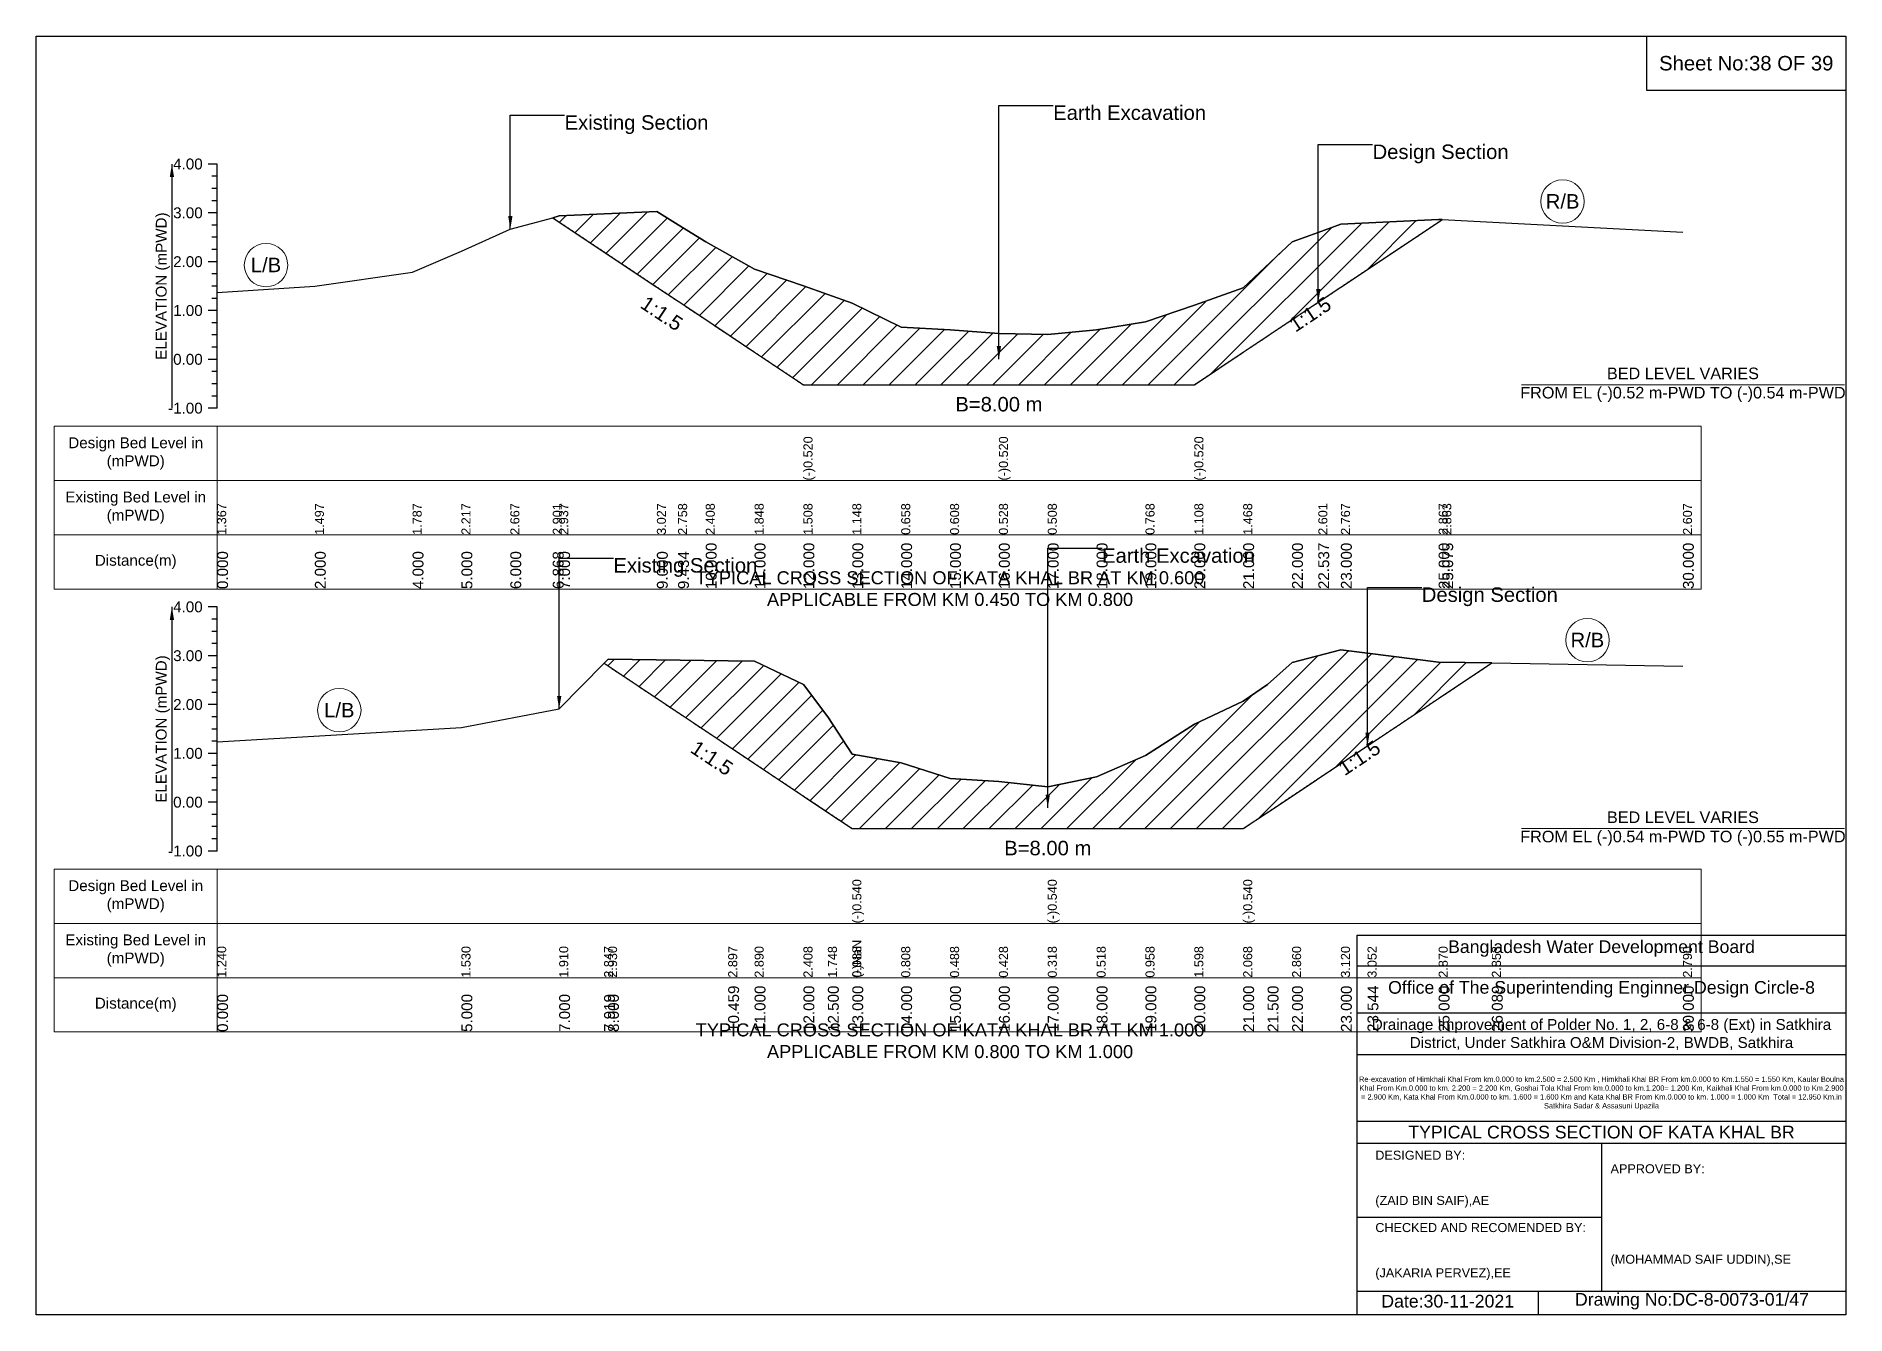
# Model space of a CAD drawing. Header units: inches. Extents: x 93000 to 486000, y -4242 to 0.
# Drawn here: x 470000 to 476000, y -4242 to 0 of the extents above; entities that cross this region are included whole.
import ezdxf

# ---------------------------------------------------------------- set-up
doc = ezdxf.new("R2010")
doc.units = ezdxf.units.IN
doc.header["$LTSCALE"] = 7
doc.header["$MEASUREMENT"] = 0
doc.linetypes.add('DASHED', pattern=[0.75, 0.5, -0.25])
for name, color, linetype, lineweight in [('Cross section Data Border', 7, 'Continuous', 9), ('Cross Section Labels', 7, 'Continuous', 9), ('Design_Bed_Level for Xsection', 7, 'DASHED', 25), ('Existing_Bed_Level for Xsection', 7, 'Continuous', 25), ('Long Section Labels', 7, 'Continuous', 9)]:
    doc.layers.add(name, color=color, linetype=linetype, lineweight=lineweight)
doc.styles.get("Standard").update_dxf_attribs({"font": 'arial.ttf'})
doc.dimstyles.get("Standard").update_dxf_attribs({"dimtxt": 0.18, "dimasz": 0.18, "dimexe": 0.18, "dimexo": 0.0625, "dimgap": 0.09, "dimtad": 0, "dimtih": 1, "dimtoh": 1, "dimdec": 4, "dimzin": 0, "dimdsep": 46, "dimtxsty": 'Standard', "dimcen": 0.09, "dimadec": 0, "dimazin": 0, "dimtfac": 1, "dimtdec": 4, "dimtofl": 0, "dimtmove": 0, "dimatfit": 3, "dimfxl": 1, "dimtolj": 1, "dimtzin": 0, "dimarcsym": 0})

msp = doc.modelspace()

# ---------------------------------------------------------------- texts
at = {"attachment_point": 5}
for s, insert, char_height in [('Sheet No:38 OF 39', (475670, -90), 48), ('Bangladesh Water Development Board', (475190, -3027), 42), ('Office of The Superintending Enginner,Design Circle-8', (475190, -3162), 42)]:
    msp.add_mtext(s, dxfattribs=dict(at, insert=insert, char_height=char_height))
for s, insert, char_height, width, attachment_point in [('Drainage Improvement of Polder No. 1, 2, 6-8 & 6-8 (Ext) in Satkhira District, Under Satkhira O&M Division-2, BWDB, Satkhira', (475190, -3312), 36, 1680, 5), ('Re-excavation of Himkhali Khal From km.0.000 to km.2.500 = 2.500 Km , Himkhali Khal BR From km.0.000 to Km.1.550 = 1.550 Km, Kaular Boulna Khal From Km.0.000 to km. 2.200 = 2.200 Km, Goshai Tola Khal From km.0.000 to km.1.200= 1.200 Km, Kaikhali Khal From km.0.000 to Km.2.900 = 2.900 Km, Kata Khal From Km.0.000 to km. 1.600 = 1.600 Km and Kata Khal BR From Km.0.000 to km. 1.000 = 1.000 Km  Total = 12.950 Km.in Satkhira Sadar & Assasuni Upazila', (475190, -3507), 17.611, 1620, 5), ('TYPICAL CROSS SECTION OF KATA KHAL BR', (475190, -3636), 42, 1680, 5), ('DESIGNED BY:^J^J^J(ZAID BIN SAIF),AE', (474440, -3792), 30, 840, 4), ('APPROVED BY:^J^J^J^J^J^J(MOHAMMAD SAIF UDDIN),SE', (475220, -3912), 30, 840, 4), ('CHECKED AND RECOMENDED BY:^J^J^J(JAKARIA PERVEZ),EE', (474440, -4032), 30, 840, 4), ('Date:30-11-2021', (474680, -4197), 42, 840, 5), ('Drawing No:DC-8-0073-01/47', (475490, -4197), 42, 1320, 5)]:
    msp.add_mtext(s, dxfattribs=dict(insert=insert, char_height=char_height, width=width, attachment_point=attachment_point))
at = {"layer": 'Cross section Data Border', "char_height": 36, "width": 480, "attachment_point": 5}
for s, insert in [('Design Bed Level in (mPWD)', (470330, -1384.3)), ('Existing Bed Level in (mPWD)', (470330, -1564.3)), ('Distance(m)', (470330, -1744.3)), ('Design Bed Level in (mPWD)', (470330, -2853.5)), ('Existing Bed Level in (mPWD)', (470330, -3033.5)), ('Distance(m)', (470330, -3213.5))]:
    msp.add_mtext(s, dxfattribs=dict(at, insert=insert))
at = {"layer": 'Cross Section Labels'}
for s, insert, char_height, attachment_point in [('Earth Excavation', (473372, -229.9), 48, 1), ('Existing Section', (471752, -262.3), 48, 1), ('Design Section', (474431, -359.5), 48, 1), ('R/B', (475061, -548.2), 48, 5), ('L/B', (470762, -759.3), 48, 5), ('BED LEVEL VARIES ^JFROM EL (-)0.52 m-PWD TO (-)0.54 m-PWD', (475460, -1156.5), 38.4, 5), ('B=8.00 m', (473192, -1197), 48, 2), ('Existing Section', (471914, -1731.5), 48, 1), ('Earth Excavation', (473534, -1699.1), 48, 1), ('TYPICAL CROSS SECTION OF KATA KHAL BR AT KM 0.600^JAPPLICABLE FROM KM 0.450 TO KM 0.800', (473030, -1833), 43.2, 5), ('Design Section', (474594.2, -1828.7), 48, 1), ('R/B', (475143.2, -2003.5), 48, 5), ('L/B', (471005, -2236.1), 48, 5), ('BED LEVEL VARIES ^JFROM EL (-)0.54 m-PWD TO (-)0.55 m-PWD', (475460, -2629), 38.4, 5), ('B=8.00 m', (473354, -2669.5), 48, 2), ('TYPICAL CROSS SECTION OF KATA KHAL BR AT KM 1.000^JAPPLICABLE FROM KM 0.800 TO KM 1.000', (473030, -3333), 43.2, 5)]:
    msp.add_mtext(s, dxfattribs=dict(at, insert=insert, char_height=char_height, attachment_point=attachment_point))
at = {"layer": 'Cross Section Labels', "char_height": 48, "attachment_point": 2}
for insert, rotation in [((472087.8, -899.7), 326.30993), ((474210.5, -902.8), 33.69007), ((474373.7, -2374.4), 33.69007), ((472253.9, -2374.9), 326.30993)]:
    msp.add_mtext('1:1.5', dxfattribs=dict(at, insert=insert, rotation=rotation))
at = {"layer": 'Existing_Bed_Level for Xsection', "char_height": 36, "attachment_point": 6}
for s, insert in [('4.00', (470552, -424.3)), ('3.00', (470552, -586.3)), ('2.00', (470552, -748.3)), ('1.00', (470552, -910.3)), ('0.00', (470552, -1072.3)), ('-1.00', (470552, -1234.3)), ('4.00', (470552, -1893.5)), ('3.00', (470552, -2055.5)), ('2.00', (470552, -2217.5)), ('1.00', (470552, -2379.5)), ('0.00', (470552, -2541.5)), ('-1.00', (470552, -2703.5))]:
    msp.add_mtext(s, dxfattribs=dict(at, insert=insert))
at = {"layer": 'Existing_Bed_Level for Xsection', "char_height": 36, "attachment_point": 5, "rotation": 90}
for insert in [(470420, -829.3), (470420, -2298.5)]:
    msp.add_mtext('ELEVATION (mPWD)', dxfattribs=dict(at, insert=insert))
at = {"layer": 'Long Section Labels', "attachment_point": 1, "rotation": 90}
for s, insert, char_height in [('(-)0.520', (472544, -1474.3), 30), ('(-)0.520', (473192, -1474.3), 30), ('(-)0.520', (473840, -1474.3), 30), ('1.367', (470600, -1654.3), 30), ('1.497', (470924, -1654.3), 30), ('1.787', (471248, -1654.3), 30), ('2.217', (471410, -1654.3), 30), ('2.667', (471572, -1654.3), 30), ('2.901', (471712.6, -1654.3), 30), ('2.937', (471734, -1654.3), 30), ('3.027', (472058, -1654.3), 30), ('2.758', (472128.3, -1654.3), 30), ('2.408', (472220, -1654.3), 30), ('2.408', (472220, -1654.3), 30), ('1.848', (472382, -1654.3), 30), ('1.508', (472544, -1654.3), 30), ('1.508', (472544, -1654.3), 30), ('1.508', (472544, -1654.3), 30), ('1.148', (472706, -1654.3), 30), ('0.658', (472868, -1654.3), 30), ('0.608', (473030, -1654.3), 30), ('0.608', (473030, -1654.3), 30), ('0.528', (473192, -1654.3), 30), ('0.528', (473192, -1654.3), 30), ('0.528', (473192, -1654.3), 30), ('0.508', (473354, -1654.3), 30), ('0.768', (473678, -1654.3), 30), ('1.108', (473840, -1654.3), 30), ('1.108', (473840, -1654.3), 30), ('1.108', (473840, -1654.3), 30), ('1.468', (474002, -1654.3), 30), ('2.601', (474251, -1654.3), 30), ('2.767', (474326, -1654.3), 30), ('2.867', (474650, -1654.3), 30), ('2.863', (474662.1, -1654.3), 30), ('2.607', (475460, -1654.3), 30), ('0.000', (470600, -1834.3), 36), ('2.000', (470924, -1834.3), 36), ('4.000', (471248, -1834.3), 36), ('5.000', (471410, -1834.3), 36), ('6.000', (471572, -1834.3), 36), ('6.868', (471712.6, -1834.3), 36), ('7.000', (471734, -1834.3), 36), ('9.000', (472058, -1834.3), 36), ('9.434', (472128.3, -1834.3), 36), ('10.000', (472220, -1834.3), 36), ('11.000', (472382, -1834.3), 36), ('12.000', (472544, -1834.3), 36), ('12.000', (472544, -1834.3), 36), ('12.000', (472544, -1834.3), 36), ('13.000', (472706, -1834.3), 36), ('14.000', (472868, -1834.3), 36), ('15.000', (473030, -1834.3), 36), ('16.000', (473192, -1834.3), 36), ('16.000', (473192, -1834.3), 36), ('16.000', (473192, -1834.3), 36), ('17.000', (473354, -1834.3), 36), ('18.000', (473516, -1834.3), 36), ('19.000', (473678, -1834.3), 36), ('20.000', (473840, -1834.3), 36), ('20.000', (473840, -1834.3), 36), ('20.000', (473840, -1834.3), 36), ('21.000', (474002, -1834.3), 36), ('22.000', (474164, -1834.3), 36), ('22.537', (474251, -1834.3), 36), ('23.000', (474326, -1834.3), 36), ('25.000', (474650, -1834.3), 36), ('25.075', (474662.1, -1834.3), 36), ('30.000', (475460, -1834.3), 36), ('(-)0.540', (472706, -2943.5), 30), ('(-)0.540', (473354, -2943.5), 30), ('(-)0.540', (474002, -2943.5), 30), ('1.240', (470600, -3123.5), 30), ('1.530', (471410, -3123.5), 30), ('1.910', (471734, -3123.5), 30), ('2.847', (471882.9, -3123.5), 30), ('2.930', (471896, -3123.5), 30), ('2.897', (472294.4, -3123.5), 30), ('2.890', (472382, -3123.5), 30), ('2.408', (472544, -3123.5), 30), ('2.408', (472544, -3123.5), 30), ('1.748', (472625, -3123.5), 30), ('(-)NaN', (472706, -3123.5), 30), ('(-)NaN', (472706, -3123.5), 30), ('0.988', (472706, -3123.5), 30), ('0.988', (472706, -3123.5), 30), ('0.808', (472868, -3123.5), 30), ('0.488', (473030, -3123.5), 30), ('0.428', (473192, -3123.5), 30), ('0.318', (473354, -3123.5), 30), ('0.318', (473354, -3123.5), 30), ('0.318', (473354, -3123.5), 30), ('0.518', (473516, -3123.5), 30), ('0.958', (473678, -3123.5), 30), ('1.598', (473840, -3123.5), 30), ('2.068', (474002, -3123.5), 30), ('2.068', (474002, -3123.5), 30), ('2.860', (474164, -3123.5), 30), ('3.120', (474326, -3123.5), 30), ('3.052', (474414.2, -3123.5), 30), ('2.870', (474650, -3123.5), 30), ('2.853', (474826.4, -3123.5), 30), ('2.790', (475460, -3123.5), 30), ('0.000', (470600, -3303.5), 36), ('5.000', (471410, -3303.5), 36), ('7.000', (471734, -3303.5), 36), ('8.000', (471896, -3303.5), 36), ('10.459', (472294.4, -3303.5), 36), ('11.000', (472382, -3303.5), 36), ('12.000', (472544, -3303.5), 36), ('12.500', (472625, -3303.5), 36), ('13.000', (472706, -3303.5), 36), ('13.000', (472706, -3303.5), 36), ('13.000', (472706, -3303.5), 36), ('14.000', (472868, -3303.5), 36), ('15.000', (473030, -3303.5), 36), ('16.000', (473192, -3303.5), 36), ('17.000', (473354, -3303.5), 36), ('17.000', (473354, -3303.5), 36), ('17.000', (473354, -3303.5), 36), ('18.000', (473516, -3303.5), 36), ('19.000', (473678, -3303.5), 36), ('20.000', (473840, -3303.5), 36), ('21.000', (474002, -3303.5), 36), ('21.000', (474002, -3303.5), 36), ('21.000', (474002, -3303.5), 36), ('21.500', (474083, -3303.5), 36), ('22.000', (474164, -3303.5), 36), ('23.000', (474326, -3303.5), 36), ('23.544', (474414.2, -3303.5), 36), ('25.000', (474650, -3303.5), 36), ('26.089', (474826.4, -3303.5), 36), ('30.000', (475460, -3303.5), 36), ('7.919', (471882.9, -3303.5), 36)]:
    msp.add_mtext(s, dxfattribs=dict(at, insert=insert, char_height=char_height))

# ---------------------------------------------------------------- hatches: boundary and pattern name
at = {"layer": 'Existing_Bed_Level for Xsection'}
h = msp.add_hatch(dxfattribs=at)
h.set_pattern_fill('ANSI31', color=256, scale=486, style=0)
h.paths.add_polyline_path([(471712.6, -602.3), (471734, -616.5), (472058, -832.5), (472128.3, -879.4), (472220, -940.5), (472382, -1048.5), (472544, -1156.5), (472706, -1156.5), (472868, -1156.5), (473030, -1156.5), (473192, -1156.5), (473354, -1156.5), (473516, -1156.5), (473678, -1156.5), (473840, -1156.5), (474002, -1048.5), (474164, -940.5), (474251, -882.5), (474326, -832.5), (474650, -616.5), (474662.1, -608.5), (474650, -607.8), (474326, -624), (474251, -650.9), (474164, -682.2), (474002, -834.5), (473840, -892.8), (473678, -947.9), (473516, -973.8), (473354, -990), (473192, -986.8), (473030, -973.8), (472868, -965.7), (472706, -886.3), (472544, -828), (472382, -772.9), (472220, -682.2), (472128.3, -625.4), (472058, -581.9), (471734, -596.5)])
h = msp.add_hatch(dxfattribs=at)
h.set_pattern_fill('ANSI31', color=256, scale=486, style=0)
h.paths.add_polyline_path([(471882.9, -2080.2), (471896, -2089), (472294.4, -2354.6), (472382, -2413), (472544, -2521), (472625, -2575), (472706, -2629), (472868, -2629), (473030, -2629), (473192, -2629), (473354, -2629), (473516, -2629), (473678, -2629), (473840, -2629), (474002, -2629), (474083, -2575), (474164, -2521), (474326, -2413), (474414.2, -2354.2), (474650, -2197), (474826.4, -2079.4), (474650, -2076.6), (474414.2, -2047.1), (474326, -2036.1), (474164, -2078.2), (474083, -2151.4), (474002, -2206.5), (473840, -2282.6), (473678, -2386.3), (473516, -2457.6), (473354, -2490), (473192, -2472.2), (473030, -2462.5), (472868, -2410.6), (472706, -2381.5), (472625, -2258.3), (472544, -2151.4), (472382, -2073.3), (472294.4, -2072.2), (471896, -2066.9)])

# ---------------------------------------------------------------- linework, layer by layer
for points in [[(470000, 0), (476000, 0), (476000, -4242), (470000, -4242)], [(475340, 0), (476000, 0), (476000, -180), (475340, -180)]]:
    msp.add_lwpolyline(points, close=True)
for points in [[(474380, -4242), (474380, -2982), (476000, -2982)], [(474380, -3084), (476000, -3084)], [(474380, -3240), (476000, -3240)], [(474380, -3378), (476000, -3378)], [(474380, -3600), (476000, -3600)], [(474380, -3672), (476000, -3672)], [(475190, -3672), (475190, -4164)], [(474380, -3918), (475190, -3918)], [(474380, -4164), (476000, -4164)], [(474980, -4164), (474980, -4242)]]:
    msp.add_lwpolyline(points)
at = {"layer": 'Cross section Data Border'}
for points in [[(470060, -1294.3), (475520, -1294.3), (475520, -1834.3), (470060, -1834.3)], [(470060, -2763.5), (475520, -2763.5), (475520, -3303.5), (470060, -3303.5)]]:
    msp.add_lwpolyline(points, close=True, dxfattribs=at)
for points in [[(470600, -1294.3), (470600, -1834.3)], [(470060, -1474.3), (475520, -1474.3)], [(470060, -1654.3), (475520, -1654.3)], [(470600, -2763.5), (470600, -3303.5)], [(470060, -2943.5), (475520, -2943.5)], [(470060, -3123.5), (475520, -3123.5)]]:
    msp.add_lwpolyline(points, dxfattribs=at)
at = {"layer": 'Cross Section Labels'}
for points in [[(474924.2, -1156.5), (475995.8, -1156.5)], [(474924.2, -2629), (475995.8, -2629)]]:
    msp.add_lwpolyline(points, dxfattribs=at)
for centre in [(475061, -548.2), (470762, -759.3), (475143.2, -2003.5), (471005, -2236.1)]:
    msp.add_circle(centre, 72, dxfattribs=at)
at = {"layer": 'Design_Bed_Level for Xsection'}
for points in [[(471712.6, -602.3), (472128.3, -879.4), (472544, -1156.5), (473192, -1156.5), (473840, -1156.5), (474251, -882.5), (474662.1, -608.5)], [(471882.9, -2080.2), (472294.4, -2354.6), (472706, -2629), (473354, -2629), (474002, -2629), (474414.2, -2354.2), (474826.4, -2079.4)]]:
    msp.add_lwpolyline(points, dxfattribs=at)
at = {"layer": 'Existing_Bed_Level for Xsection'}
for points in [[(470600, -424.3), (470570, -424.3)], [(470600, -464.8), (470582, -464.8)], [(470600, -1234.3), (470600, -1072.3), (470600, -910.3), (470600, -748.3), (470600, -586.3), (470600, -424.3)], [(470600, -505.3), (470582, -505.3)], [(470600, -586.3), (470570, -586.3)], [(470600, -545.8), (470582, -545.8)], [(470600, -850.8), (470924, -829.8), (471248, -782.8), (471410, -713.1), (471572, -640.2), (471712.6, -602.3), (471734, -596.5), (472058, -581.9), (472128.3, -625.4), (472220, -682.2), (472382, -772.9), (472544, -828), (472544, -828), (472706, -886.3), (472868, -965.7), (473030, -973.8), (473192, -986.8), (473192, -986.8), (473354, -990), (473516, -973.8), (473678, -947.9), (473840, -892.8), (473840, -892.8), (474002, -834.5), (474164, -682.2), (474251, -650.9), (474326, -624), (474650, -607.8), (474662.1, -608.5), (475460, -650)], [(470600, -626.8), (470582, -626.8)], [(470600, -667.3), (470582, -667.3)], [(470600, -707.8), (470582, -707.8)], [(470600, -748.3), (470570, -748.3)], [(470600, -788.8), (470582, -788.8)], [(470600, -829.3), (470582, -829.3)], [(470600, -869.8), (470582, -869.8)], [(470600, -910.3), (470570, -910.3)], [(470600, -950.8), (470582, -950.8)], [(470600, -991.3), (470582, -991.3)], [(470600, -1072.3), (470570, -1072.3)], [(470600, -1031.8), (470582, -1031.8)], [(470600, -1112.8), (470582, -1112.8)], [(470600, -1153.3), (470582, -1153.3)], [(470600, -1193.8), (470582, -1193.8)], [(470600, -1234.3), (470570, -1234.3)], [(470600, -1893.5), (470570, -1893.5)], [(470600, -2703.5), (470600, -2541.5), (470600, -2379.5), (470600, -2217.5), (470600, -2055.5), (470600, -1893.5)], [(470600, -1934), (470582, -1934)], [(470600, -1974.5), (470582, -1974.5)], [(470600, -2015), (470582, -2015)], [(470600, -2340.6), (471410, -2293.7), (471734, -2232.1), (471882.9, -2080.2), (471896, -2066.9), (472294.4, -2072.2), (472382, -2073.3), (472544, -2151.4), (472625, -2258.3), (472706, -2381.5), (472706, -2381.5), (472868, -2410.6), (473030, -2462.5), (473192, -2472.2), (473354, -2490), (473354, -2490), (473516, -2457.6), (473678, -2386.3), (473840, -2282.6), (474002, -2206.5), (474002, -2206.5), (474083, -2151.4), (474164, -2078.2), (474326, -2036.1), (474414.2, -2047.1), (474650, -2076.6), (474826.4, -2079.4), (475460, -2089.5)], [(470600, -2055.5), (470570, -2055.5)], [(470600, -2096), (470582, -2096)], [(470600, -2136.5), (470582, -2136.5)], [(470600, -2217.5), (470570, -2217.5)], [(470600, -2177), (470582, -2177)], [(470600, -2258), (470582, -2258)], [(470600, -2298.5), (470582, -2298.5)], [(470600, -2339), (470582, -2339)], [(470600, -2379.5), (470570, -2379.5)], [(470600, -2420), (470582, -2420)], [(470600, -2460.5), (470582, -2460.5)], [(470600, -2501), (470582, -2501)], [(470600, -2541.5), (470570, -2541.5)], [(470600, -2582), (470582, -2582)], [(470600, -2622.5), (470582, -2622.5)], [(470600, -2663), (470582, -2663)], [(470600, -2703.5), (470570, -2703.5)]]:
    msp.add_lwpolyline(points, dxfattribs=at)
for points in [[(471712.6, -602.3), (471734, -616.5), (472058, -832.5), (472128.3, -879.4), (472220, -940.5), (472382, -1048.5), (472544, -1156.5), (472544, -1156.5), (472706, -1156.5), (472868, -1156.5), (473030, -1156.5), (473192, -1156.5), (473192, -1156.5), (473354, -1156.5), (473516, -1156.5), (473678, -1156.5), (473840, -1156.5), (473840, -1156.5), (474002, -1048.5), (474164, -940.5), (474251, -882.5), (474326, -832.5), (474650, -616.5), (474662.1, -608.5), (474650, -607.8), (474326, -624), (474251, -650.9), (474164, -682.2), (474002, -834.5), (473840, -892.8), (473840, -892.8), (473678, -947.9), (473516, -973.8), (473354, -990), (473192, -986.8), (473192, -986.8), (473030, -973.8), (472868, -965.7), (472706, -886.3), (472544, -828), (472544, -828), (472382, -772.9), (472220, -682.2), (472128.3, -625.4), (472058, -581.9), (471734, -596.5)], [(471882.9, -2080.2), (471882.9, -2080.2), (471896, -2089), (472294.4, -2354.6), (472382, -2413), (472544, -2521), (472625, -2575), (472706, -2629), (472706, -2629), (472868, -2629), (473030, -2629), (473192, -2629), (473354, -2629), (473354, -2629), (473516, -2629), (473678, -2629), (473840, -2629), (474002, -2629), (474002, -2629), (474083, -2575), (474164, -2521), (474326, -2413), (474414.2, -2354.2), (474650, -2197), (474826.4, -2079.4), (474826.4, -2079.4), (474826.4, -2079.4), (474650, -2076.6), (474414.2, -2047.1), (474326, -2036.1), (474164, -2078.2), (474083, -2151.4), (474002, -2206.5), (474002, -2206.5), (473840, -2282.6), (473678, -2386.3), (473516, -2457.6), (473354, -2490), (473354, -2490), (473192, -2472.2), (473030, -2462.5), (472868, -2410.6), (472706, -2381.5), (472706, -2381.5), (472625, -2258.3), (472544, -2151.4), (472382, -2073.3), (472294.4, -2072.2), (471896, -2066.9), (471882.9, -2080.2)]]:
    msp.add_lwpolyline(points, close=True, dxfattribs=at)

msp.set_redraw_order([(e.dxf.handle, doc.entitydb.next_handle()) for e in msp.query("TEXT MTEXT ATTDEF DIMENSION ARC_DIMENSION")])  # texts and dimensions are drawn at this point

# ---------------------------------------------------------------- leaders
at = {"layer": 'Cross Section Labels', "annotation_type": 0, "has_hookline": 1, "hookline_direction": 0}
for points, text_width in [([(473192, -1071.6), (473192, -229.9), (473371.9, -229.9)], 497), ([(471572, -640.2), (471572, -262.3), (471751.9, -262.3)], 467.2), ([(474251, -882.5), (474251, -359.5), (474431, -359.5)], 441.2), ([(471734, -2232.1), (471734, -1731.5), (471913.9, -1731.5)], 467.2), ([(473354, -2559.5), (473354, -1699.1), (473533.9, -1699.1)], 497), ([(474414.2, -2354.2), (474414.2, -1828.7), (474594.1, -1828.7)], 441.2)]:
    msp.add_leader(points, dimstyle='Standard', override={"dimasz": 43.2}, dxfattribs=dict(at, text_width=text_width))
at = {"layer": 'Existing_Bed_Level for Xsection'}
for points in [[(470450, -424.3), (470450, -1234.3)], [(470450, -1893.5), (470450, -2703.5)]]:
    msp.add_leader(points, dimstyle='Standard', override={"dimasz": 43.2}, dxfattribs=at)

doc.saveas('drawing.dxf')
